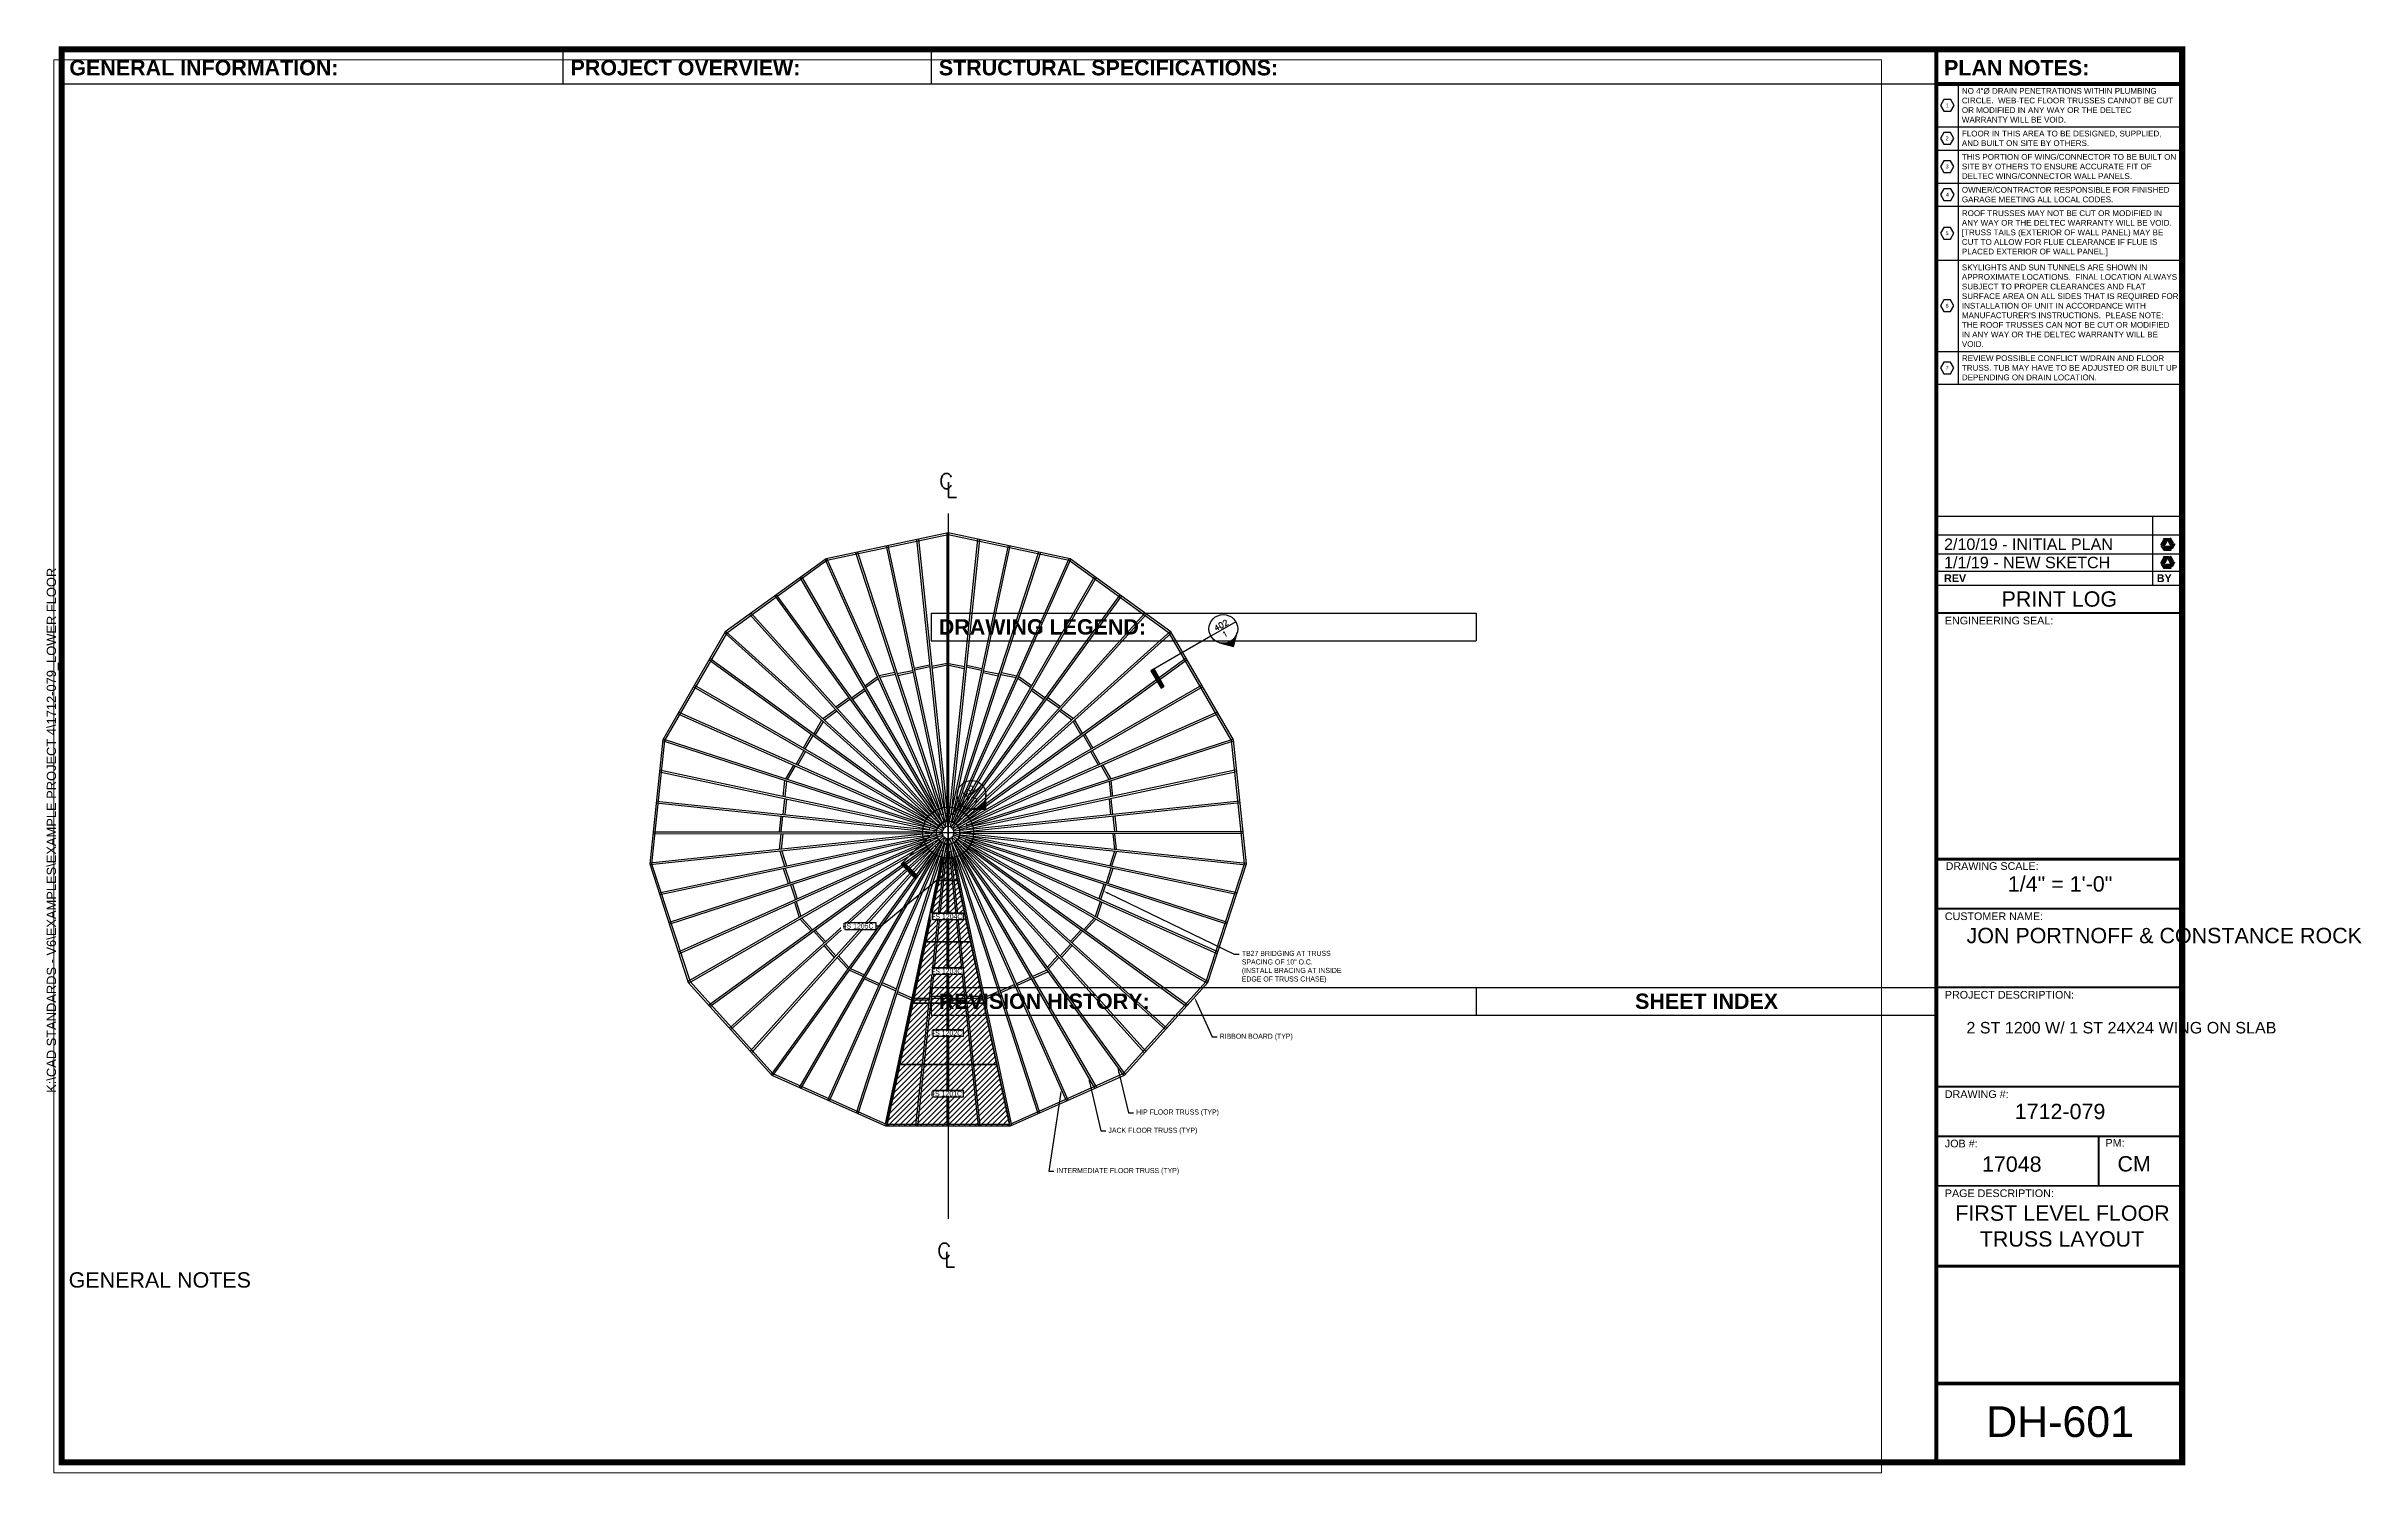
# Paper-space layout 'DH-601' of a CAD drawing. Header units: inches. Extents: x -0.3 to 37.4, y -0.2 to 23.
# The model-space entities are those that its viewports show. They can reach past a viewport. Long polylines and large blocks are cut down to what shows.
import ezdxf
from ezdxf import colors
from ezdxf.entities.mleader import LeaderData, LeaderLine
from ezdxf.enums import TextEntityAlignment as Align
from ezdxf.math import Vec2, Vec3

# ---------------------------------------------------------------- set-up
doc = ezdxf.new("R2010")
doc.units = ezdxf.units.IN
doc.header["$LTSCALE"] = 10
doc.header["$MEASUREMENT"] = 0
doc.header["$PDMODE"] = 34
doc.header["$PDSIZE"] = 18
for name, pattern in [('CENTER', [2, 1.25, -0.25, 0.25, -0.25]), ('HIDDEN', [0.375, 0.25, -0.125]), ('HIDDEN2', [0.1875, 0.125, -0.0625])]:
    doc.linetypes.add(name, pattern=pattern)
doc.layers.get('0').update_dxf_attribs({"linetype": 'CONTINUOUS'})
for name, color, linetype in [('A-BLUE', 5, 'CONTINUOUS'), ('A-TXT', 222, 'CONTINUOUS'), ('R-CENTER', 5, 'CENTER'), ('R-FL-HIP', 1, 'CONTINUOUS'), ('R-FL-INT', 3, 'CONTINUOUS'), ('R-FL-JACK', 220, 'CONTINUOUS'), ('R-PERIM', 1, 'CONTINUOUS'), ('S-HDWR', 104, 'CONTINUOUS'), ('S-TXT', 222, 'CONTINUOUS')]:
    doc.layers.add(name, color=color, linetype=linetype)
doc.layers.add('VIEWPORT', color=14, linetype='CONTINUOUS', plot=False)
doc.styles.add('RomanS', font='romans.shx', dxfattribs={"width": 0.8875})
doc.styles.add('style1', font='arial.ttf')
doc.styles.add('style2', font='arialbd.ttf')
picture_1 = doc.add_image_def('image1.jpg', size_in_pixel=(1114, 539))

# ---------------------------------------------------------------- blocks, each defined once
blk = doc.blocks.new('*T159')
at = {"color": 0, "linetype": 'ByBlock', "lineweight": -2, "transparency": 16777216}
for p, q in [((0, 0), (16.39, 0)), ((0, 0), (0, -0.453)), ((8.877, 0), (8.877, -0.453)), ((16.39, 0), (16.39, -0.453)), ((0, -0.453), (16.39, -0.453))]:
    blk.add_line(p, q, dxfattribs=at)
at = {"color": 0, "transparency": 16777216, "char_height": 0.25, "style": 'style2'}
for s, insert, width, attachment_point in [('REVISION HISTORY:', (0.125, -0.227), 8.62669, 4), ('SHEET INDEX', (12.633, -0.227), 7.39302, 5)]:
    blk.add_mtext(s, dxfattribs=dict(at, insert=insert, width=width, attachment_point=attachment_point))
blk = doc.blocks.new('*T160')
at = {"color": 0, "transparency": 16777216, "insert": (0.125, -0.26), "char_height": 0.25, "width": 7.92557, "attachment_point": 4, "style": 'style1'}
blk.add_mtext('GENERAL NOTES', dxfattribs=at)
blk = doc.blocks.new('*T161')
at = {"color": 0, "linetype": 'ByBlock', "lineweight": -2, "transparency": 16777216}
for p, q in [((0, 0), (30.542, 0)), ((0, 0), (0, -0.528)), ((8.165, 0), (8.165, -0.528)), ((14.165, 0), (14.165, -0.528)), ((30.542, 0), (30.542, -0.528)), ((0, -0.528), (30.542, -0.528))]:
    blk.add_line(p, q, dxfattribs=at)
at = {"color": 0, "transparency": 16777216, "char_height": 0.25, "attachment_point": 4, "style": 'style2'}
for s, insert, width in [('GENERAL INFORMATION:', (0.125, -0.264), 7.91507), ('PROJECT OVERVIEW:', (8.29, -0.264), 5.75), ('STRUCTURAL SPECIFICATIONS:', (14.29, -0.264), 16.12678)]:
    blk.add_mtext(s, dxfattribs=dict(at, insert=insert, width=width))
blk = doc.blocks.new('*T162')
at = {"color": 0, "linetype": 'ByBlock', "lineweight": -2, "transparency": 16777216}
for p, q in [((0, 0), (4.005, 0)), ((0, 0), (0, -0.528)), ((4.005, 0), (4.005, -0.528)), ((0, -0.528), (4.005, -0.528))]:
    blk.add_line(p, q, dxfattribs=at)
at = {"color": 0, "transparency": 16777216, "insert": (0.125, -0.264), "char_height": 0.25, "width": 3.75549, "attachment_point": 4, "style": 'style2'}
blk.add_mtext('PLAN NOTES:', dxfattribs=at)
blk = doc.blocks.new('*T163')
at = {"color": 0, "linetype": 'ByBlock', "lineweight": -2, "transparency": 16777216}
for p, q in [((0, 0), (8.877, 0)), ((0, 0), (0, -0.453)), ((8.877, 0), (8.877, -0.453)), ((0, -0.453), (8.877, -0.453))]:
    blk.add_line(p, q, dxfattribs=at)
at = {"color": 0, "transparency": 16777216, "insert": (0.125, -0.227), "char_height": 0.25, "width": 8.62669, "attachment_point": 4, "style": 'style2'}
blk.add_mtext('DRAWING LEGEND:', dxfattribs=at)
blk = doc.blocks.new('*U158')
at = {"const_width": 0.1}
blk.add_lwpolyline([(-0.055, -0.05), (34.492, -0.05), (34.492, 22.982), (-0.055, 22.982)], close=True, dxfattribs=at)
for points, const_width in [([(30.487, 22.982), (30.487, -0.05)], 0.0625), ([(30.487, 9.701), (30.487, 22.982)], 0.0469), ([(30.463, 22.418), (34.492, 22.418)], 0.0625), ([(30.487, 13.793), (34.492, 13.793)], 0.0312), ([(34.505, 9.782), (30.5, 9.782)], 0.0501), ([(34.505, 8.974), (30.5, 8.974)], 0.0312), ([(30.5, 7.69), (34.505, 7.69)], 0.0312), ([(34.505, 6.073), (30.5, 6.073)], 0.0312), ([(30.5, 5.264), (34.505, 5.264)], 0.0312), ([(33.13, 5.264), (33.13, 4.456)], 0.0312), ([(30.5, 4.456), (34.505, 4.456)], 0.0312), ([(30.5, 3.145), (34.505, 3.145)], 0.0501), ([(30.487, 1.227), (34.492, 1.227)], 0.0501)]:
    blk.add_lwpolyline(points, dxfattribs=dict(const_width=const_width))
blk.add_lwpolyline([(-0.055, 22.982), (30.487, 22.982), (30.487, -0.05), (-0.055, -0.05)], close=True)
blk.add_lwpolyline([(-0.055, 22.982), (30.487, 22.982), (30.487, -0.05), (-0.055, -0.05)], close=True)
for name, p in [('*T161', (-0.055, 22.945)), ('*T162', (30.487, 22.945)), ('*T163', (14.11, 13.793)), ('*T159', (14.11, 7.69)), ('*T160', (-0.066, 3.18))]:
    blk.add_blockref(name, p)
at = {"style": 'style1'}
for s, p in [('ENGINEERING SEAL:', (30.625, 13.608)), ('DRAWING SCALE:', (30.638, 9.606)), ('CUSTOMER NAME:', (30.625, 8.788)), ('PROJECT DESCRIPTION:', (30.625, 7.508)), ('DRAWING #:', (30.625, 5.888)), ('JOB #:', (30.625, 5.083)), ('PM:', (33.242, 5.094)), ('PAGE DESCRIPTION:', (30.625, 4.273))]:
    blk.add_text(s, height=0.125, dxfattribs=at).set_placement(p)
for tag, p in [('SCALE', (32.502, 9.378)), ('DRAWINGNUMBER', (32.502, 5.668)), ('JOBNUMBER', (31.715, 4.81)), ('PM', (33.709, 4.815))]:
    blk.add_attdef(tag, text='', height=0.25, dxfattribs=at).set_placement(p, align=Align.MIDDLE_CENTER)
for tag, p, height in [('CUSTOMERNAME_001', (30.979, 8.411), 0.25), ('PROJDESC_001', (30.976, 6.94), 0.188), ('PAGEDESC_001', (30.744, 3.881), 0.25), ('PAGEDESC_002', (32.047, 3.465), 0.25), ('SH#', (32.327, 0.325), 0.5)]:
    blk.add_attdef(tag, p, '', height=height, dxfattribs=at)
at = {"layer": 'VIEWPORT', "color": 0, "style": 'style1', "flags": 8}
blk.add_attdef('FNAME', (-0.148, 5.972), '', height=0.15, rotation=90, dxfattribs=at)
image = blk.add_image(picture_1, insert=(30.5, 1.25), size_in_units=(3.959, 1.915), dxfattribs=dict(fade=32))
image.dxf.flags = 15
blk = doc.blocks.new('SheetKey_Hexagon_na')
at = {"color": 0, "linetype": 'ByBlock', "lineweight": -2}
blk.add_lwpolyline([(1.75, 0), (0.88, 1.52), (-0.88, 1.52), (-1.75, 0), (-0.88, -1.52), (0.88, -1.52)], close=True, dxfattribs=at)
at = {"color": 0, "linetype": 'ByBlock', "lineweight": -2, "style": 'RomanS'}
blk.add_attdef('KEY', text='', height=1, dxfattribs=at).set_placement((0, 0), align=Align.MIDDLE)
blk = doc.blocks.new('*T143')
at = {"color": 0, "linetype": 'ByBlock', "lineweight": -2, "transparency": 16777216}
for p, q in [((0, 0), (4, 0)), ((0, 0), (0, -4.896)), ((0.348, 0), (0.348, -4.896)), ((4, 0), (4, -4.896)), ((0, -0.698), (4, -0.698)), ((0, -1.077), (4, -1.077)), ((0, -1.615), (4, -1.615)), ((0, -1.995), (4, -1.995)), ((0, -2.873), (4, -2.873)), ((0, -4.359), (4, -4.359)), ((0, -4.896), (4, -4.896))]:
    blk.add_line(p, q, dxfattribs=at)
at = {"color": 0, "transparency": 16777216}
ref = blk.add_blockref('SheetKey_Hexagon_na', (0.174, -0.349), dxfattribs=dict(at, xscale=0.0625, yscale=0.0625, zscale=0.0625))
ref.add_attrib('KEY', '1', dxfattribs={"color": 0, "linetype": 'ByBlock', "lineweight": -2, "height": 0.0625, "style": 'style1'}).set_placement((0.174, -0.349), align=Align.MIDDLE)
ref = blk.add_blockref('SheetKey_Hexagon_na', (0.169, -0.888), dxfattribs=dict(at, xscale=0.0625, yscale=0.0625, zscale=0.0625))
ref.add_attrib('KEY', '2', dxfattribs={"color": 0, "linetype": 'ByBlock', "lineweight": -2, "height": 0.0625, "style": 'style1'}).set_placement((0.169, -0.888), align=Align.MIDDLE)
ref = blk.add_blockref('SheetKey_Hexagon_na', (0.169, -1.346), dxfattribs=dict(at, xscale=0.0625, yscale=0.0625, zscale=0.0625))
ref.add_attrib('KEY', '3', dxfattribs={"color": 0, "linetype": 'ByBlock', "lineweight": -2, "height": 0.0625, "style": 'style1'}).set_placement((0.169, -1.346), align=Align.MIDDLE)
ref = blk.add_blockref('SheetKey_Hexagon_na', (0.174, -1.805), dxfattribs=dict(at, xscale=0.0625, yscale=0.0625, zscale=0.0625))
ref.add_attrib('KEY', '4', dxfattribs={"color": 0, "linetype": 'ByBlock', "lineweight": -2, "height": 0.0625, "style": 'style1'}).set_placement((0.174, -1.805), align=Align.MIDDLE)
ref = blk.add_blockref('SheetKey_Hexagon_na', (0.169, -2.434), dxfattribs=dict(at, xscale=0.0625, yscale=0.0625, zscale=0.0625))
ref.add_attrib('KEY', '5', dxfattribs={"color": 0, "linetype": 'ByBlock', "lineweight": -2, "height": 0.0625, "style": 'style1'}).set_placement((0.169, -2.434), align=Align.MIDDLE)
ref = blk.add_blockref('SheetKey_Hexagon_na', (0.169, -3.616), dxfattribs=dict(at, xscale=0.0625, yscale=0.0625, zscale=0.0625))
ref.add_attrib('KEY', '6', dxfattribs={"color": 0, "linetype": 'ByBlock', "lineweight": -2, "height": 0.0625, "style": 'style1'}).set_placement((0.169, -3.616), align=Align.MIDDLE)
ref = blk.add_blockref('SheetKey_Hexagon_na', (0.169, -4.628), dxfattribs=dict(at, xscale=0.0625, yscale=0.0625, zscale=0.0625))
ref.add_attrib('KEY', '7', dxfattribs={"color": 0, "linetype": 'ByBlock', "lineweight": -2, "height": 0.0625, "style": 'style1'}).set_placement((0.169, -4.628), align=Align.MIDDLE)
at = {"color": 0, "transparency": 16777216, "char_height": 0.09375, "width": 3.52706, "attachment_point": 4, "style": 'style1'}
for s, insert in [('\\A1;{\\C256;NO 4"%%C DRAIN PENETRATIONS WITHIN PLUMBING CIRCLE.  WEB-TEC FLOOR TRUSSES CANNOT BE CUT OR MODIFIED IN ANY WAY OR THE DELTEC WARRANTY WILL BE VOID.}', (0.41, -0.349)), ('\\A1;{\\C256;FLOOR IN THIS AREA TO BE DESIGNED, SUPPLIED, AND BUILT ON SITE BY OTHERS.}', (0.41, -0.888)), ('\\A1;{\\C256;THIS PORTION OF WING/CONNECTOR TO BE BUILT ON SITE BY OTHERS TO ENSURE ACCURATE FIT OF DELTEC WING/CONNECTOR WALL PANELS.\\P}', (0.41, -1.346)), ('\\A1;{\\C256;OWNER/CONTRACTOR RESPONSIBLE FOR FINISHED GARAGE MEETING ALL LOCAL CODES.}', (0.41, -1.805)), ('\\A1;{\\C256;ROOF TRUSSES MAY NOT BE CUT OR MODIFIED IN ANY WAY OR THE DELTEC WARRANTY WILL BE VOID. [TRUSS TAILS (EXTERIOR OF WALL PANEL) MAY BE CUT TO ALLOW FOR FLUE CLEARANCE IF FLUE IS PLACED EXTERIOR OF WALL PANEL.]}', (0.41, -2.434)), ("\\A1;{\\C256;SKYLIGHTS AND SUN TUNNELS ARE SHOWN IN APPROXIMATE LOCATIONS.  FINAL LOCATION ALWAYS SUBJECT TO PROPER CLEARANCES AND FLAT SURFACE AREA ON ALL SIDES THAT IS REQUIRED FOR INSTALLATION OF UNIT IN ACCORDANCE WITH MANUFACTURER'S INSTRUCTIONS.  PLEASE NOTE:  THE ROOF TRUSSES CAN NOT BE CUT OR MODIFIED IN ANY WAY OR THE DELTEC WARRANTY WILL BE VOID. \\P}", (0.41, -3.616)), ('{\\C256;REVIEW POSSIBLE CONFLICT W/DRAIN AND FLOOR TRUSS. TUB MAY HAVE TO BE ADJUSTED OR BUILT UP DEPENDING ON DRAIN LOCATION.}', (0.41, -4.628))]:
    blk.add_mtext(s, dxfattribs=dict(at, insert=insert))
blk = doc.blocks.new('*U91')
h = blk.add_hatch(color=256)
h.dxf.hatch_style = 1
h.paths.add_polyline_path([(-2.608, 0), (-2.722, 0), (-2.722, -0.663), (-2.608, -0.663)])
h = blk.add_hatch(color=256)
h.dxf.hatch_style = 1
h.paths.add_polyline_path([(0.331, -0.331, -0.414214), (-0.331, -0.331), (0, -0.663)])
blk.add_line((0.469, 0), (-0.469, 0))
for points in [[(-0.469, 0), (-2.722, 0), (-2.722, -0.663), (-2.608, -0.663), (-2.608, 0)], [(-0.331, -0.331), (0, -0.663), (0.331, -0.331)]]:
    blk.add_lwpolyline(points)
blk.add_circle((0, 0), 0.469)
at = {"style": 'RomanS', "flags": 4}
for tag, p in [('SHEET', (-0.002, 0.046)), ('VIEW', (-0.038, -0.265))]:
    blk.add_attdef(tag, text='', height=0.188, dxfattribs=at).set_placement(p, align=Align.CENTER)
blk = doc.blocks.new('*U92')
h = blk.add_hatch(color=256)
h.dxf.hatch_style = 1
h.paths.add_polyline_path([(-3.109, 0), (-3.222, 0), (-3.222, -0.663), (-3.109, -0.663)])
h = blk.add_hatch(color=256)
h.dxf.hatch_style = 1
h.paths.add_polyline_path([(0.331, -0.331, -0.414214), (-0.331, -0.331), (0, -0.663)])
blk.add_line((0.469, 0), (-0.469, 0))
for points in [[(-0.469, 0), (-3.222, 0), (-3.222, -0.663), (-3.109, -0.663), (-3.109, 0)], [(-0.331, -0.331), (0, -0.663), (0.331, -0.331)]]:
    blk.add_lwpolyline(points)
blk.add_circle((0, 0), 0.469)
at = {"style": 'RomanS', "flags": 4}
for tag, p in [('SHEET', (-0.002, 0.046)), ('VIEW', (-0.038, -0.265))]:
    blk.add_attdef(tag, text='', height=0.188, dxfattribs=at).set_placement(p, align=Align.CENTER)
blk = doc.blocks.new('DELTEC_LOGO_2018')
for points in [[(0.04, 0.37), (0.21, 0.65), (0.46, 0.65), (0.62, 0.36, 0.722925), (0.66, 0.39), (0.49, 0.7), (0.18, 0.7), (0, 0.39, 0.98201)], [(0.67, 0.06), (0.35, 0.07), (0.22, 0.28), (0.39, 0.57, 0.722925), (0.35, 0.59), (0.17, 0.28), (0.32, 0.02), (0.67, 0.02, 0.98201)], [(0.62, 0.76), (0.78, 0.48), (0.65, 0.26), (0.32, 0.26, 0.722925), (0.33, 0.22), (0.68, 0.22), (0.83, 0.48), (0.66, 0.78, 0.98201)]]:
    blk.add_lwpolyline(points, format="xyb", close=True)
for points in [[(0.27, 0.56), (0.11, 0.28), (0.26, 0.03, -0.835371), (0.22, 0.01), (0.06, 0.28), (0.23, 0.58, -0.939451), (0.27, 0.56, 0.201759)], [(0.67, 0.47), (0.52, 0.75), (0.22, 0.75, -0.835371), (0.22, 0.79), (0.54, 0.79), (0.72, 0.49, -0.939451), (0.67, 0.47, 0.201759)], [(0.39, 0.17), (0.71, 0.17), (0.85, 0.42, -0.835371), (0.9, 0.39), (0.74, 0.12), (0.39, 0.12, -0.939451), (0.39, 0.17, 0.201759)]]:
    blk.add_lwpolyline(points, format="xyb")
blk = doc.blocks.new('*T168')
at = {"color": 0, "linetype": 'ByBlock', "lineweight": -2, "transparency": 16777216}
for p, q in [((0, 1.579), (4.005, 1.579)), ((0, 0), (0, 1.579)), ((3.528, 0.453), (3.528, 1.579)), ((4.005, 0), (4.005, 1.579)), ((0, 1.276), (4.005, 1.276)), ((0, 0.964), (4.005, 0.964)), ((0, 0.682), (4.005, 0.682)), ((0, 0.453), (4.005, 0.453)), ((0, 0), (4.005, 0))]:
    blk.add_line(p, q, dxfattribs=at)
at = {"color": 0, "transparency": 16777216, "xscale": 0.25, "yscale": 0.25, "zscale": 0.25}
for p in [(3.655, 1.02, 0), (3.655, 0.724, 0)]:
    blk.add_blockref('DELTEC_LOGO_2018', p, dxfattribs=at)
at = {"color": 0, "transparency": 16777216}
for s, insert, char_height, width, attachment_point, style in [('2/10/19 - INITIAL PLAN', (0.125, 1.12), 0.1875, 3.27806, 4, 'style1'), ('1/1/19 - NEW SKETCH', (0.125, 0.823), 0.1875, 3.27806, 4, 'style1'), ('REV', (0.125, 0.568), 0.125, 3.27806, 4, 'style2'), ('BY', (3.591, 0.568), 0.125, 0.35243, 4, 'style2'), ('PRINT LOG', (2.003, 0.227), 0.25, 3.88049, 5, 'style1')]:
    blk.add_mtext(s, dxfattribs=dict(at, insert=insert, char_height=char_height, width=width, attachment_point=attachment_point, style=style))
blk = doc.blocks.new('CENTERLINENOTE')
at = {"color": 5, "style": 'RomanS'}
for s, p in [('C', (-8.4, -1.6)), ('L', (-3.1, -8.5))]:
    blk.add_text(s, height=12, dxfattribs=at).set_placement(p)

msp = doc.modelspace()

# ---------------------------------------------------------------- hatches: boundary and pattern name
at = {"layer": 'A-BLUE'}
h = msp.add_hatch(dxfattribs=at)
h.set_pattern_fill('ANSI31', color=256, scale=24)
h.paths.add_polyline_path([(48, -229.5), (48, -226.1), (38.5, -181.5), (-38.5, -181.5), (-48, -226.1), (-48, -229.5)])
h.paths.add_polyline_path([(11.7, -201.5), (-11.7, -201.5), (-11.7, -207), (11.7, -207)], flags=16)
h.paths.add_polyline_path([(28.3, -133.5), (18.1, -85.5), (-18.1, -85.5), (-28.3, -133.5)])
h.paths.add_polyline_path([(38.5, -181.5), (28.3, -133.5), (-28.3, -133.5), (-38.5, -181.5)])
h.paths.add_polyline_path([(11.7, -154.1), (-11.7, -154.1), (-11.7, -159.6), (11.7, -159.6)], flags=16)
h.paths.add_polyline_path([(11.9, -105.6), (-11.9, -105.6), (-11.9, -111.1), (11.9, -111.1)], flags=16)
h.paths.add_polyline_path([(18.1, -85.5), (7.9, -37.5), (-7.9, -37.5), (-18.1, -85.5)])
h.paths.add_polyline_path([(7.9, -37.5), (4.2, -20), (-4.2, -20), (-7.9, -37.5)])
h.paths.add_polyline_path([(11.8, -62.8), (-11.8, -62.8), (-11.8, -68.3), (11.8, -68.3)], flags=16)

# ---------------------------------------------------------------- linework, layer by layer
at = {"layer": 'A-BLUE', "linetype": 'HIDDEN'}
for p, q in [((-3.5, -20), (-48, -229.5)), ((-25.1, -229.5), (-2.9, -20)), ((-23.6, -229.5), (-1.4, -20)), ((-0.8, -229.5), (-0.8, -20)), ((0.7, -229.5), (0.7, -20)), ((25.1, -229.5), (2.9, -20)), ((3.5, -20), (48, -229.5))]:
    msp.add_line(p, q, dxfattribs=at)
at = {"layer": 'A-BLUE'}
for points in [[(7.9, -37.5), (4.2, -20), (-4.2, -20), (-7.9, -37.5)], [(18.1, -85.5), (7.9, -37.5), (-7.9, -37.5), (-18.1, -85.5)], [(28.3, -133.5), (18.1, -85.5), (-18.1, -85.5), (-28.3, -133.5)], [(38.5, -181.5), (28.3, -133.5), (-28.3, -133.5), (-38.5, -181.5)], [(48, -229.5), (48, -226.1), (38.5, -181.5), (-38.5, -181.5), (-48, -226.1), (-48, -229.5)]]:
    msp.add_lwpolyline(points, close=True, dxfattribs=at)
at = {"layer": 'A-BLUE', "linetype": 'HIDDEN'}
for points in [[(1.4, -20), (23.6, -229.5)], [(-48, -228), (48.5, -228)]]:
    msp.add_lwpolyline(points, dxfattribs=at)
at = {"layer": 'R-CENTER'}
msp.add_line((0, 249.7), (0, -302.2), dxfattribs=at)
at = {"layer": 'R-CENTER', "color": 5}
msp.add_point((0, 0), dxfattribs=at)
at = {"layer": 'R-FL-HIP'}
for p, q in [((-0.8, 9.3), (-0.8, 234.4)), ((0.7, 9.3), (0.7, 234.4)), ((-4.5, 8.2), (-96, 213.9)), ((-3.1, 8.8), (-94.7, 214.5)), ((3.1, 8.8), (94.7, 214.5)), ((4.5, 8.2), (96, 213.9)), ((-7.4, 5.6), (-174.7, 156.3)), ((-6.4, 6.8), (-173.7, 157.4)), ((6.4, 6.8), (173.7, 157.4)), ((7.4, 5.6), (174.7, 156.3)), ((-8.6, 3.6), (-222.7, 73.2)), ((8.6, 3.6), (222.7, 73.2)), ((-9, 2.1), (-223.2, 71.7)), ((9, 2.1), (223.2, 71.7)), ((-8.6, 3.6), (-9, 2.1)), ((-6.4, 6.8), (-7.4, 5.6)), ((-3.1, 8.8), (-4.5, 8.2)), ((0.7, 9.3), (-0.8, 9.3)), ((4.5, 8.2), (3.1, 8.8)), ((7.4, 5.6), (6.4, 6.8)), ((8.6, 3.6), (9, 2.1)), ((-9.3, -0.2), (-233.2, -23.8)), ((-9.1, -1.7), (-233.1, -25.3)), ((-8.4, -4), (-203.4, -116.6)), ((-7.6, -5.3), (-202.7, -117.9)), ((-6.1, -7.1), (-138.4, -189.2)), ((-4.8, -7.9), (-137.2, -190.1)), ((-2.7, -8.9), (-49.5, -229.2)), ((-9.3, -0.2), (-9.1, -1.7)), ((-8.4, -4), (-7.6, -5.3)), ((-6.1, -7.1), (-4.8, -7.9)), ((-1.2, -9.2), (-3.5, -20)), ((-2.7, -8.9), (-1.2, -9.2)), ((2.7, -8.9), (1.2, -9.2)), ((1.2, -9.2), (3.5, -20)), ((2.7, -8.9), (49.5, -229.2)), ((6.1, -7.1), (4.8, -7.9)), ((4.8, -7.9), (137.2, -190.1)), ((6.1, -7.1), (138.4, -189.2)), ((8.4, -4), (7.6, -5.3)), ((7.6, -5.3), (202.7, -117.9)), ((8.4, -4), (203.4, -116.6)), ((9.3, -0.2), (9.1, -1.7)), ((9.1, -1.7), (233.1, -25.3)), ((9.3, -0.2), (233.2, -23.8))]:
    msp.add_line(p, q, dxfattribs=at)
msp.add_circle((0, 0), 20, dxfattribs=at)
at = {"layer": 'R-FL-INT'}
for p, q in [((-48.4, 224.3), (-1.7, 4.4)), ((-47, 224.6), (-0.2, 4.7)), ((47, 224.6), (0.2, 4.7)), ((48.4, 224.3), (1.7, 4.4)), ((-135.5, 185.2), (-3.3, 3.3)), ((-134.3, 186.1), (-2.1, 4.2)), ((134.3, 186.1), (2.1, 4.2)), ((135.5, 185.2), (3.3, 3.3)), ((-199.1, 114.1), (-4.4, 1.7)), ((-198.4, 115.4), (-3.6, 3)), ((198.4, 115.4), (3.6, 3)), ((199.1, 114.1), (4.4, 1.7)), ((-228.3, 23.2), (-4.7, -0.3)), ((-228.1, 24.7), (-4.5, 1.2)), ((228.1, 24.7), (4.5, 1.2)), ((228.3, 23.2), (4.7, -0.3)), ((-4.5, 1.2), (-4.7, -0.3)), ((-3.6, 3), (-4.4, 1.7)), ((-2.1, 4.2), (-3.3, 3.3)), ((-0.2, 4.7), (-1.7, 4.4)), ((1.7, 4.4), (0.2, 4.7)), ((3.3, 3.3), (2.1, 4.2)), ((4.4, 1.7), (3.6, 3)), ((4.7, -0.3), (4.5, 1.2)), ((-218.5, -70.2), (-4.6, -0.7)), ((-218, -71.6), (-4.2, -2.1)), ((-171, -153), (-3.9, -2.5)), ((-170, -154.1), (-2.9, -3.6)), ((-94, -209.3), (-2.6, -3.9)), ((-92.6, -209.9), (-1.2, -4.5)), ((-4.6, -0.7), (-4.2, -2.1)), ((-3.9, -2.5), (-2.9, -3.6)), ((-2.6, -3.9), (-1.2, -4.5)), ((-0.8, -4.6), (0.7, -4.6)), ((-0.8, -20), (-0.8, -4.6)), ((0.7, -20), (0.7, -4.6)), ((1.2, -4.5), (2.6, -3.9)), ((92.6, -209.9), (1.2, -4.5)), ((94, -209.3), (2.6, -3.9)), ((2.9, -3.6), (3.9, -2.5)), ((170, -154.1), (2.9, -3.6)), ((171, -153), (3.9, -2.5)), ((4.2, -2.1), (4.6, -0.7)), ((218, -71.6), (4.2, -2.1)), ((218.5, -70.2), (4.6, -0.7))]:
    msp.add_line(p, q, dxfattribs=at)
at = {"layer": 'R-FL-JACK'}
for p, q in [((-72.3, 219.2), (-5.4, 14)), ((-70.8, 219.5), (-3.9, 14.5)), ((-24.6, 229.4), (-2.3, 14.8)), ((-23.1, 229.7), (-0.8, 15)), ((23.1, 229.7), (0.8, 15)), ((24.6, 229.4), (2.3, 14.8)), ((70.8, 219.5), (3.9, 14.5)), ((72.3, 219.2), (5.4, 14)), ((-115.8, 199.5), (-8.1, 12.6)), ((-114.5, 200.4), (-6.8, 13.3)), ((114.5, 200.4), (6.8, 13.3)), ((115.8, 199.5), (8.1, 12.6)), ((-155.2, 170.9), (-10.6, 10.6)), ((-154, 171.8), (-9.5, 11.6)), ((154, 171.8), (9.5, 11.6)), ((155.2, 170.9), (10.6, 10.6)), ((-186.9, 135.2), (-12.5, 8.2)), ((-186.2, 136.5), (-11.7, 9.4)), ((186.2, 136.5), (11.7, 9.4)), ((186.9, 135.2), (12.5, 8.2)), ((-211.3, 93), (-14, 5.4)), ((-210.5, 94.3), (-13.4, 6.8)), ((211.3, 93), (14.6, 5.7)), ((-225.7, 47.5), (-14.8, 2.4)), ((-225.6, 49), (-14.5, 3.9)), ((225.6, 49), (14.5, 3.9)), ((225.7, 47.5), (14.8, 2.4)), ((-230.7, 0.5), (-15, 0.7)), ((-15, -0.8), (-15, 0.7)), ((-14.5, 3.9), (-14.8, 2.4)), ((-14, 5.4), (-13.4, 6.8)), ((-11.7, 9.4), (-12.5, 8.2)), ((-10.6, 10.6), (-9.5, 11.6)), ((-6.8, 13.3), (-8.1, 12.6)), ((-5.4, 14), (-3.9, 14.5)), ((-0.8, 15), (-2.3, 14.8)), ((0.8, 15), (2.3, 14.8)), ((5.4, 14), (3.9, 14.5)), ((6.8, 13.3), (8.1, 12.6)), ((10.6, 10.6), (9.5, 11.6)), ((11.7, 9.4), (12.5, 8.2)), ((14.5, 3.9), (14.8, 2.4)), ((230.7, 0.5), (15, 0.7)), ((15, -0.8), (15, 0.7)), ((-230.8, -1), (-15, -0.8)), ((-226, -47), (-14.8, -2.4)), ((-225.5, -48.4), (-14.5, -3.8)), ((-210.9, -93.4), (-14, -5.4)), ((-210.5, -94.8), (-13.4, -6.8)), ((-187.4, -134.9), (-12.6, -8.2)), ((-186.3, -136), (-11.7, -9.4)), ((-154.7, -171.1), (-10.6, -10.6)), ((-153.7, -172.2), (-9.4, -11.6)), ((-116.3, -199.4), (-8.2, -12.6)), ((-114.9, -200), (-6.9, -13.3)), ((-71.7, -219.2), (-5.3, -14)), ((-70.4, -219.9), (-3.9, -14.5)), ((-14.8, -2.4), (-14.5, -3.8)), ((-13.4, -6.8), (-14, -5.4)), ((-12.6, -8.2), (-11.7, -9.4)), ((-9.4, -11.6), (-10.6, -10.6)), ((-8.2, -12.6), (-6.9, -13.3)), ((-3.9, -14.5), (-5.3, -14)), ((-2.9, -20), (-2.3, -14.8)), ((-2.3, -14.8), (-0.8, -15)), ((-1.4, -20), (-0.8, -15)), ((2.3, -14.8), (0.8, -15)), ((2.9, -20), (2.3, -14.8)), ((3.9, -14.5), (5.3, -14)), ((70.4, -219.9), (3.9, -14.5)), ((71.7, -219.2), (5.3, -14)), ((8.1, -12.6), (6.9, -13.3)), ((114.9, -200), (6.9, -13.3)), ((116.3, -199.4), (8.1, -12.6)), ((9.4, -11.6), (10.6, -10.6)), ((153.7, -172.2), (9.4, -11.6)), ((154.7, -171.1), (10.6, -10.6)), ((12.6, -8.2), (11.7, -9.4)), ((186.3, -136), (11.7, -9.4)), ((187.4, -134.9), (12.6, -8.2)), ((13.4, -6.8), (14, -5.4)), ((210.5, -94.8), (13.4, -6.8)), ((210.9, -93.4), (14, -5.4)), ((14.8, -2.4), (14.5, -3.8)), ((225.5, -48.4), (14.5, -3.8)), ((226, -47), (14.8, -2.4)), ((230.8, -1), (15, -0.8))]:
    msp.add_line(p, q, dxfattribs=at)
for points in [[(210.5, 94.3), (14.1, 7.1), (14.8, 5.7)], [(2.3, -14.8), (0.8, -15), (1.4, -20)]]:
    msp.add_lwpolyline(points, dxfattribs=at)
at = {"layer": 'R-PERIM'}
msp.add_lwpolyline([(137.9, -189.8), (203.2, -117.3), (233.3, -24.5), (223.1, 72.5), (174.3, 157), (95.4, 214.3), (0, 234.6), (-95.4, 214.3), (-174.3, 157), (-223.1, 72.5), (-233.3, -24.5), (-203.2, -117.3), (-137.9, -189.8), (-48.8, -229.5), (48.8, -229.5)], close=True, dxfattribs=at)
for points in [[(137, -188.6), (201.8, -116.5), (231.8, -24.4), (221.7, 72), (173.2, 155.9), (94.8, 212.9), (0, 233.1), (-94.8, 212.9), (-173.2, 155.9), (-221.7, 72), (-231.8, -24.4), (-201.8, -116.5), (-137, -188.6), (-48.5, -228), (-48, -228)], [(48.5, -228), (137, -188.6)]]:
    msp.add_lwpolyline(points, dxfattribs=at)
at = {"layer": 'S-HDWR', "linetype": 'HIDDEN2'}
for points in [[(-14.4, 131.1), (-26.5, 128.5)], [(-14.2, 129.6), (-26.2, 127)], [(-0.8, 132.4), (-12.8, 129.9)], [(-0.8, 130.9), (-12.6, 128.4)], [(0.7, 132.4), (12.8, 129.9)], [(0.7, 130.9), (12.6, 128.4)], [(14.2, 129.6), (26.2, 127)], [(14.4, 131.1), (26.5, 128.5)], [(-75.6, 105.4), (-65.7, 112.6)], [(-74.7, 104.2), (-64.9, 111.3)], [(-65.2, 114.8), (-55.2, 122.1)], [(-64.5, 113.5), (-54.6, 120.7)], [(-41.7, 125.3), (-53.8, 122.7)], [(-41.2, 123.8), (-53.2, 121.3)], [(-27.7, 126.7), (-39.7, 124.2)], [(-27.4, 125.2), (-39.2, 122.7)], [(27.4, 125.2), (39.2, 122.7)], [(27.7, 126.7), (39.7, 124.2)], [(41.2, 123.8), (53.2, 121.3)], [(41.7, 125.3), (53.8, 122.7)], [(64.5, 113.5), (54.6, 120.7)], [(65.2, 114.8), (55.2, 122.1)], [(74.7, 104.2), (64.9, 111.3)], [(75.6, 105.4), (65.7, 112.6)], [(-97.9, 89.2), (-88, 96.4)], [(-96.8, 88.1), (-87, 95.3)], [(-87.8, 98.4), (-77.7, 105.7)], [(-86.8, 97.3), (-76.8, 104.5)], [(86.8, 97.3), (76.8, 104.5)], [(87.8, 98.4), (77.7, 105.7)], [(96.8, 88.1), (87, 95.3)], [(97.9, 89.2), (88, 96.4)], [(-107, 77), (-113.2, 66.2)], [(-105.8, 76.1), (-111.9, 65.5)], [(-98.9, 88.1), (-105.1, 77.4)], [(-97.8, 87), (-103.8, 76.5)], [(97.8, 87), (103.8, 76.5)], [(98.9, 88.1), (105.1, 77.4)], [(105.8, 76.1), (111.9, 65.5)], [(107, 77), (113.2, 66.2)], [(-112.7, 64.2), (-118.8, 53.6)], [(-111.4, 63.5), (-117.5, 53)], [(111.4, 63.5), (117.5, 53)], [(112.7, 64.2), (118.8, 53.6)], [(-128.9, 28.3), (-127.6, 40.7)], [(-127.5, 28), (-126.2, 40.2)], [(-121, 52.9), (-127.2, 42.1)], [(-119.6, 52.3), (-125.7, 41.6)], [(119.6, 52.3), (125.7, 41.6)], [(121, 52.9), (127.2, 42.1)], [(127.5, 28), (126.2, 40.2)], [(128.9, 28.3), (127.6, 40.7)], [(-128.9, 14.3), (-127.6, 26.5)], [(-127.4, 14.1), (-126.2, 26.2)], [(127.4, 14.1), (126.2, 26.2)], [(128.9, 14.3), (127.6, 26.5)], [(-131.9, 0.6), (-130.6, 13)], [(-130.4, 0.6), (-129.1, 12.8)], [(130.4, 0.6), (129.1, 12.8)], [(131.9, 0.6), (130.6, 13)], [(-131.8, -13.1), (-130.5, -0.9)], [(-131.6, -14.6), (-127.8, -26.3)], [(-130.3, -12.9), (-129, -0.9)], [(-130.1, -14.4), (-126.4, -25.9)], [(130.1, -14.4), (126.4, -25.9)], [(131.6, -14.6), (127.8, -26.3)], [(130.3, -12.9), (129, -0.9)], [(131.8, -13.1), (130.5, -0.9)], [(-128.9, -28), (-125, -39.8)], [(-127.4, -27.7), (-123.6, -39.4)], [(127.4, -27.7), (123.6, -39.4)], [(128.9, -28), (125, -39.8)], [(-123.1, -40.8), (-119.3, -52.5)], [(-121.7, -40.3), (-117.9, -51.9)], [(-118.9, -53.9), (-115.1, -65.6)], [(118.9, -53.9), (115.1, -65.6)], [(121.7, -40.3), (117.9, -51.9)], [(123.1, -40.8), (119.3, -52.5)], [(-120.2, -54.5), (-116.4, -66.3)], [(-107.3, -76.9), (-115.6, -67.6)], [(-106.1, -76), (-114.3, -66.9)], [(106.1, -76), (114.3, -66.9)], [(107.3, -76.9), (115.6, -67.6)], [(120.2, -54.5), (116.4, -66.3)], [(-96.9, -86.2), (-105.1, -77.1)], [(-95.8, -85.2), (-103.9, -76.2)], [(87.7, -96.5), (95.9, -87.3)], [(88.7, -97.6), (97, -88.3)], [(95.8, -85.2), (103.9, -76.2)], [(96.9, -86.2), (105.1, -77.1)], [(-78.5, -106.7), (-86.7, -97.6)], [(-77.6, -105.5), (-85.7, -96.5)], [(-77.2, -107.6), (-66, -112.6)], [(-76.3, -106.3), (-65.3, -111.3)], [(77.2, -107.6), (66, -112.6)], [(77.6, -105.5), (85.7, -96.5)], [(78.5, -106.7), (86.7, -97.6)], [(-65.4, -114.5), (-54, -119.6)], [(-64.7, -113.2), (-53.4, -118.2)], [(-52.1, -118.8), (-40.9, -123.8)], [(-51.5, -117.4), (-40.4, -122.3)], [(-39.9, -125.8), (-28.6, -130.9)], [(-39.5, -124.4), (-28.3, -129.4)], [(39.5, -124.4), (28.3, -129.4)], [(39.9, -125.8), (28.6, -130.9)], [(52.1, -118.8), (40.9, -123.8)], [(41.3, -125.2), (52.7, -120.2)], [(64.7, -113.2), (53.4, -118.2)], [(65.4, -114.5), (54, -119.6)], [(66.8, -113.9), (78.1, -108.8)]]:
    msp.add_lwpolyline(points, dxfattribs=at)
at = {"layer": 'S-HDWR', "color": 5, "linetype": 'HIDDEN2'}
for points in [[(-14.7, -131.2), (-27.1, -131.2)], [(-14.5, -129.7), (-26.8, -129.7)], [(-0.8, -129.7), (-13, -129.7)], [(-0.8, -128.2), (-12.9, -128.2)], [(13, -129.7), (0.7, -129.7)], [(13.2, -131.2), (0.7, -131.2)], [(26.5, -128.2), (14.4, -128.2)], [(26.8, -129.7), (14.5, -129.7)]]:
    msp.add_lwpolyline(points, dxfattribs=at)

# ---------------------------------------------------------------- block references
at = {"layer": 'R-CENTER'}
for p in [(1.5, 270.7), (0, -331.6)]:
    msp.add_blockref('CENTERLINENOTE', p, dxfattribs=at)

# ---------------------------------------------------------------- leaders
at = {"layer": 'A-TXT'}
ml = msp.add_multileader_mtext('Standard', dxfattribs=at)
ml.set_content('{\\fArial|b0|i0|c0|p34;TB27 BRIDGING AT TRUSS\\PSPACING OF 10" O.C.\\P(INSTALL BRACING AT INSIDE\\PEDGE OF TRUSS CHASE)}', color=256, style='RomanS')
ml.set_leader_properties()
ml.build(insert=Vec2(0, 0))
ml.multileader.update_dxf_attribs({"text_right_attachment_type": 3, "dogleg_length": 4})
ctx = ml.context
ctx.base_point, ctx.plane_origin = Vec3(227.7, -95.1), Vec3(101, -81.7)
ctx.right_attachment = 3
notes = []
notes.append((ctx, [(0, (1, 1, 0), (223.7, -95.1), (1, 0), 4, [(0, [(121.5, -45.7)], 0, [])])]))
ctx.mtext.insert, ctx.mtext.flow_direction = Vec3(229.7, -92.5), 5
ml = msp.add_multileader_mtext('Standard', dxfattribs=at)
ml.set_content('{\\fArial|b0|i0|c0|p34;RIBBON BOARD (TYP)}', color=256, style='RomanS')
ml.set_leader_properties()
ml.build(insert=Vec2(0, 0))
ml.multileader.update_dxf_attribs({"text_right_attachment_type": 3, "dogleg_length": 4})
ctx = ml.context
ctx.base_point, ctx.plane_origin = Vec3(210.4, -159.9), Vec3(154.5, -146.4)
ctx.right_attachment = 3
notes.append((ctx, [(0, (1, 1, 0), (206.4, -159.9), (1, 0), 4, [(0, [(192.7, -128.9)], 0, [])])]))
ctx.mtext.insert, ctx.mtext.flow_direction = Vec3(212.4, -157.3), 5
ml = msp.add_multileader_mtext('Standard', dxfattribs=at)
ml.set_content('{\\fArial|b0|i0|c0|p34;JACK FLOOR TRUSS (TYP)}', color=256, style='RomanS')
ml.set_leader_properties()
ml.build(insert=Vec2(0, 0))
ml.multileader.update_dxf_attribs({"text_right_attachment_type": 3, "dogleg_length": 4})
ctx = ml.context
ctx.base_point, ctx.plane_origin = Vec3(123.4, -233.4), Vec3(128.7, -206.5)
ctx.right_attachment = 3
notes.append((ctx, [(0, (1, 1, 0), (119.4, -233.4), (1, 0), 4, [(0, [(109.8, -191.2)], 0, [])])]))
ctx.mtext.insert, ctx.mtext.flow_direction = Vec3(125.4, -230.9), 5
ml = msp.add_multileader_mtext('Standard', dxfattribs=at)
ml.set_content('\\A1;{\\fArial|b0|i0|c0|p34;HIP FLOOR TRUSS (TYP)}', color=256, style='RomanS')
ml.set_leader_properties()
ml.build(insert=Vec2(0, 0))
ml.multileader.update_dxf_attribs({"text_right_attachment_type": 3, "dogleg_length": 4})
ctx = ml.context
ctx.base_point, ctx.plane_origin = Vec3(145.1, -219.2), Vec3(146.4, -192.5)
ctx.right_attachment = 3
notes.append((ctx, [(0, (1, 1, 0), (141.1, -219.2), (1, 0), 4, [(0, [(132.6, -183.8)], 0, [])])]))
ctx.mtext.insert, ctx.mtext.flow_direction = Vec3(147.1, -216.6), 5
ml = msp.add_multileader_mtext('Standard', dxfattribs=at)
ml.set_content('{\\fArial|b0|i0|c0|p34;INTERMEDIATE FLOOR TRUSS (TYP)}', color=256, style='RomanS')
ml.set_leader_properties()
ml.build(insert=Vec2(0, 0))
ml.multileader.update_dxf_attribs({"text_right_attachment_type": 3, "dogleg_length": 4})
ctx = ml.context
ctx.base_point, ctx.plane_origin = Vec3(82.7, -265), Vec3(114, -222.5)
ctx.right_attachment = 3
notes.append((ctx, [(0, (1, 1, 0), (78.7, -265), (1, 0), 4, [(0, [(88.6, -200.9)], 0, [])])]))
ctx.mtext.insert, ctx.mtext.flow_direction = Vec3(84.7, -262.4), 5
for ctx, leaders in notes:
    for number, flags, end, landing, length, lines in leaders:
        leader = LeaderData()
        leader.index, (leader.has_last_leader_line, leader.has_dogleg_vector, leader.attachment_direction) = number, flags
        leader.last_leader_point, leader.dogleg_vector, leader.dogleg_length = Vec3(end), Vec3(landing), length
        for number, points, colour, breaks in lines:
            line = LeaderLine()
            line.index, line.vertices, line.color, line.breaks = number, Vec3.list(points), colors.encode_raw_color(colour), breaks
            leader.lines.append(line)
        ctx.leaders.append(leader)

# ---------------------------------------------------------------- next in the draw order: texts
at = {"layer": 'A-TXT', "char_height": 4, "attachment_point": 3, "style": 'RomanS', "bg_fill": 3, "box_fill_scale": 1.125, "bg_fill_color": 256, "bg_fill_transparency": 0}
for s, insert in [('{\\fArial|b0|i0|c0|p34;FS 1203C}', (11.1, -106.4)), ('{\\fArial|b0|i0|c0|p34;FS 1202C}', (11, -154.8)), ('{\\fArial|b0|i0|c0|p34;FS 1201C}', (10.9, -202.3))]:
    msp.add_mtext(s, dxfattribs=dict(at, insert=insert))

# ---------------------------------------------------------------- next in the draw order: leaders
at = {"layer": 'A-TXT'}
ml = msp.add_multileader_mtext('Standard', dxfattribs=at)
ml.set_content('{\\fArial|b0|i0|c0|p34;FS 1205C}', color=256, style='RomanS')
ml.set_leader_properties()
ml.build(insert=Vec2(0, 0))
ml.multileader.update_dxf_attribs({"text_right_attachment_type": 3, "dogleg_length": 4})
ctx = ml.context
ctx.base_point, ctx.plane_origin = Vec3(-82, -73.1), Vec3(-1.7, -31.5)
ctx.right_attachment, ctx.text_align_type = 3, 2
notes = []
notes.append((ctx, [(0, (1, 1, 0), (-52.3, -73.2), (-1, 0), 4, [(0, [(-1.7, -31.5)], 0, [])])]))
ctx.mtext.insert, ctx.mtext.alignment, ctx.mtext.flow_direction = Vec3(-58.3, -71.1), 3, 5
ctx.mtext.has_bg_fill, ctx.mtext.bg_color, ctx.mtext.bg_scale_factor, ctx.mtext.bg_transparency, ctx.mtext.use_window_bg_color = 1, -1073741824, 1.25, 0, 1
for ctx, leaders in notes:
    for number, flags, end, landing, length, lines in leaders:
        leader = LeaderData()
        leader.index, (leader.has_last_leader_line, leader.has_dogleg_vector, leader.attachment_direction) = number, flags
        leader.last_leader_point, leader.dogleg_vector, leader.dogleg_length = Vec3(end), Vec3(landing), length
        for number, points, colour, breaks in lines:
            line = LeaderLine()
            line.index, line.vertices, line.color, line.breaks = number, Vec3.list(points), colors.encode_raw_color(colour), breaks
            leader.lines.append(line)
        ctx.leaders.append(leader)

# ---------------------------------------------------------------- next in the draw order: linework, layer by layer
at = {"layer": 'A-TXT', "lineweight": -2}
for points in [[(-11.9, -105.6), (11.9, -105.6), (11.9, -111.1), (-11.9, -111.1)], [(-11.7, -154.1), (11.7, -154.1), (11.7, -159.6), (-11.7, -159.6)], [(-11.7, -201.5), (11.7, -201.5), (11.7, -207), (-11.7, -207)]]:
    msp.add_lwpolyline(points, close=True, dxfattribs=at)
at = {"layer": 'S-HDWR', "linetype": 'HIDDEN2'}
for points in [[(-88.7, -97.6), (-97, -88.3)], [(-87.7, -96.5), (-95.9, -87.3)]]:
    msp.add_lwpolyline(points, dxfattribs=at)
at = {"layer": 'S-TXT'}
msp.add_lwpolyline([(-56.3, -70.7), (-80.8, -70.7), (-80.8, -75.7), (-56.3, -75.7)], close=True, dxfattribs=at)

# ---------------------------------------------------------------- next in the draw order: texts
at = {"layer": 'A-TXT', "insert": (11.2, -63.6), "char_height": 4, "attachment_point": 3, "style": 'RomanS', "bg_fill": 3, "box_fill_scale": 1.125, "bg_fill_color": 256, "bg_fill_transparency": 0}
msp.add_mtext('{\\fArial|b0|i0|c0|p34;FS 1204C}', dxfattribs=at)

# ---------------------------------------------------------------- next in the draw order: linework, layer by layer
at = {"layer": 'A-TXT', "lineweight": -2}
msp.add_lwpolyline([(-11.8, -62.8), (11.8, -62.8), (11.8, -68.3), (-11.8, -68.3)], close=True, dxfattribs=at)

psp = doc.layouts.new('DH-601')

# ---------------------------------------------------------------- block references
ref = psp.add_blockref('*U158', (0, 0))
ref.add_attrib('SCALE', '1/4" = 1\'-0"', dxfattribs={"height": 0.25, "style": 'style1'}).set_placement((32.502, 9.378), align=Align.MIDDLE_CENTER)
ref.add_attrib('CUSTOMERNAME_001', 'JON PORTNOFF & CONSTANCE ROCK', (30.979, 8.411), dxfattribs={"height": 0.25, "style": 'style1'})
ref.add_attrib('PROJDESC_001', '2 ST 1200 W/ 1 ST 24X24 WING ON SLAB', (30.976, 6.94), dxfattribs={"height": 0.1875, "style": 'style1'})
ref.add_attrib('DRAWINGNUMBER', '1712-079', dxfattribs={"height": 0.25, "style": 'style1'}).set_placement((32.502, 5.668), align=Align.MIDDLE_CENTER)
ref.add_attrib('JOBNUMBER', '17048', dxfattribs={"height": 0.25, "style": 'style1'}).set_placement((31.715, 4.81), align=Align.MIDDLE_CENTER)
ref.add_attrib('FNAME', 'K:\\CAD STANDARDS - V6\\EXAMPLES\\EXAMPLE PROJECT 4\\1712-079_LOWER FLOOR', (-0.148, 5.972), dxfattribs={"layer": 'VIEWPORT', "color": 0, "height": 0.15021, "rotation": 90, "style": 'style1'})
ref.add_attrib('PM', 'CM', dxfattribs={"height": 0.25, "style": 'style1'}).set_placement((33.709, 4.815), align=Align.MIDDLE_CENTER)
ref.add_attrib('PAGEDESC_001', 'FIRST LEVEL FLOOR', (30.795, 3.886), dxfattribs={"height": 0.25, "style": 'style1'})
ref.add_attrib('SH#', 'DH-601', dxfattribs={"height": 0.5, "style": 'style1'}).set_placement((32.503, 0.612), align=Align.MIDDLE_CENTER)
ref.add_attrib('PAGEDESC_002', 'TRUSS LAYOUT', (31.195, 3.465), dxfattribs={"height": 0.25, "style": 'style1'})
for name, p in [('*T143', (30.492, 22.418)), ('*T168', (30.487, 13.793))]:
    psp.add_blockref(name, p)
ref = psp.add_blockref('*U91', (18.87, 13.534), dxfattribs=dict(xscale=0.5, yscale=0.5, zscale=0.5, rotation=30.0000846026367))
ref.add_attrib('SHEET', '402', dxfattribs={"height": 0.0938, "rotation": 30.0001, "style": 'RomanS'}).set_placement((18.858, 13.553), align=Align.CENTER)
ref.add_attrib('VIEW', '1', dxfattribs={"height": 0.0938, "rotation": 30.0001, "style": 'RomanS'}).set_placement((18.92, 13.409), align=Align.CENTER)
ref = psp.add_blockref('*U92', (14.768, 10.829), dxfattribs=dict(xscale=0.5, yscale=0.5, zscale=0.5, rotation=44.54366609737277))
ref.add_attrib('SHEET', '402', dxfattribs={"height": 0.0938, "rotation": 44.5437, "style": 'RomanS'}).set_placement((14.751, 10.844), align=Align.CENTER)
ref.add_attrib('VIEW', '3', dxfattribs={"height": 0.0938, "rotation": 44.5437, "style": 'RomanS'}).set_placement((14.847, 10.721), align=Align.CENTER)

# ---------------------------------------------------------------- viewports
at = {"layer": 'VIEWPORT', "view_target_point": (-149.421, 25.098)}
psp.add_viewport(center=(14.707, 11.295), size=(29.775, 23.03155), view_center_point=(164.851, 26.811), view_height=1105.51454, dxfattribs=at)

doc.saveas('drawing.dxf')
